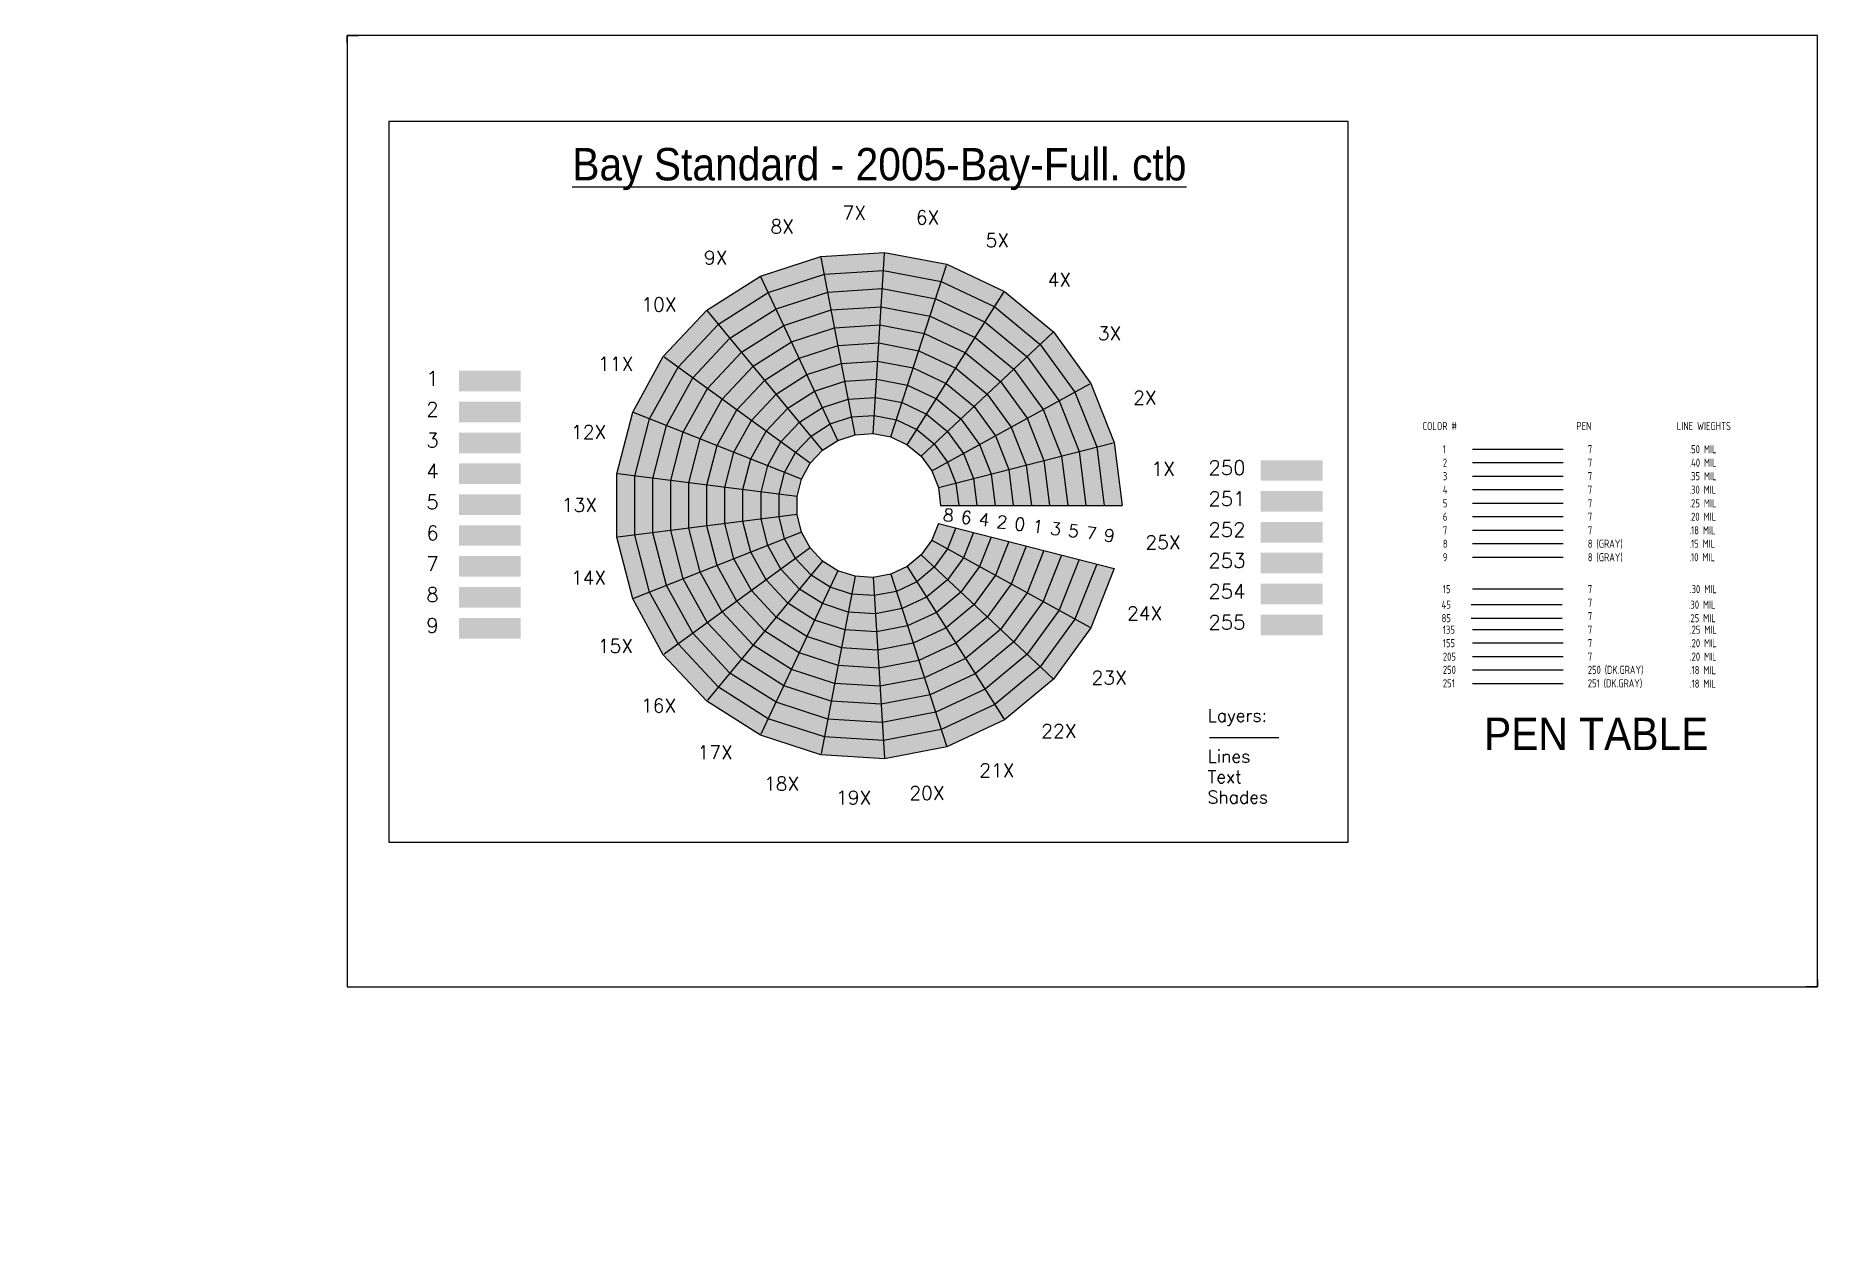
# Model space of a CAD drawing. Extents: x -3.6 to 17, y -3 to 11.
import ezdxf
from ezdxf.enums import TextEntityAlignment as Align

# ---------------------------------------------------------------- set-up
doc = ezdxf.new("R2010")
doc.units = 0
doc.header["$MEASUREMENT"] = 0
doc.layers.get('0').update_dxf_attribs({"linetype": 'CONTINUOUS'})
doc.layers.get('DEFPOINTS').update_dxf_attribs({"linetype": 'CONTINUOUS'})
for name, color, linetype in [('Lines', 7, 'CONTINUOUS'), ('Shades', 10, 'CONTINUOUS'), ('Text', 7, 'CONTINUOUS')]:
    doc.layers.add(name, color=color, linetype=linetype)
doc.styles.add('N', font='ARCHITXT.shx', dxfattribs={"width": 0.9, "height": 0.093756})
doc.styles.add('Roman Simplex', font='romans')
doc.styles.add('T', font='ARIAL.TTF', dxfattribs={"width": 0.9, "height": 0.187512})

msp = doc.modelspace()

# ---------------------------------------------------------------- texts
at = {"style": 'N', "width": 0.9}
for s, height, p in [('COLOR #', 0.0938, (12.436, 6.439)), ('PEN', 0.0938, (14.215, 6.439)), ('LINE WIEGHTS', 0.09376, (15.375, 6.439)), ('1', 0.0938, (12.67, 6.171)), ('7', 0.0938, (14.346, 6.171)), ('.50 MIL', 0.0938, (15.519, 6.171)), ('2', 0.0938, (12.67, 6.015)), ('7', 0.0938, (14.346, 6.015)), ('.40 MIL', 0.0938, (15.519, 6.015)), ('3', 0.0938, (12.67, 5.859)), ('4', 0.0938, (12.67, 5.703)), ('7', 0.0938, (14.346, 5.859)), ('7', 0.0938, (14.346, 5.703)), ('.35 MIL', 0.0938, (15.519, 5.859)), ('.30 MIL', 0.0938, (15.519, 5.703)), ('5', 0.0938, (12.67, 5.546)), ('7', 0.0938, (14.346, 5.546)), ('.25 MIL', 0.0938, (15.519, 5.546)), ('6', 0.0938, (12.67, 5.39)), ('7', 0.0938, (14.346, 5.39)), ('.20 MIL', 0.0938, (15.519, 5.39)), ('7', 0.0938, (12.67, 5.234)), ('8', 0.0938, (12.67, 5.078)), ('7', 0.0938, (14.346, 5.234)), ('8 (GRAY)', 0.0938, (14.346, 5.078)), ('.18 MIL', 0.0938, (15.519, 5.234)), ('.15 MIL', 0.0938, (15.519, 5.078)), ('9', 0.0938, (12.67, 4.922)), ('8 (GRAY)', 0.0938, (14.346, 4.922)), ('.10 MIL', 0.0938, (15.519, 4.922)), ('15', 0.0938, (12.67, 4.553)), ('7', 0.0938, (14.346, 4.553)), ('.30 MIL', 0.0938, (15.525, 4.553)), ('45', 0.0938, (12.656, 4.373)), ('7', 0.0938, (14.346, 4.397)), ('7', 0.0938, (14.346, 4.241)), ('.30 MIL', 0.0938, (15.511, 4.373)), ('85', 0.0938, (12.656, 4.217)), ('135', 0.0938, (12.67, 4.084)), ('7', 0.0938, (14.346, 4.084)), ('.25 MIL', 0.0938, (15.511, 4.217)), ('.25 MIL', 0.0938, (15.525, 4.084)), ('155', 0.0938, (12.67, 3.928)), ('7', 0.0938, (14.346, 3.928)), ('.20 MIL', 0.0938, (15.525, 3.928)), ('205', 0.0938, (12.67, 3.772)), ('250', 0.0938, (12.67, 3.62)), ('7', 0.0938, (14.346, 3.772)), ('250 (DK.GRAY)', 0.09376, (14.346, 3.62)), ('.20 MIL', 0.0938, (15.525, 3.772)), ('.18 MIL', 0.0938, (15.525, 3.616)), ('251', 0.0938, (12.67, 3.464)), ('251 (DK.GRAY)', 0.09376, (14.346, 3.464)), ('.18 MIL', 0.0938, (15.525, 3.46))]:
    msp.add_text(s, height=height, dxfattribs=at).set_placement(p)
at = {"layer": 'Text', "style": 'T', "width": 0.9}
msp.add_text('%%UBay Standard - 2005-Bay-Full. ctb', height=0.37502, dxfattribs=at).set_placement((6.155, 9.467), align=Align.MIDDLE)
at = {"layer": 'Text', "color": 80, "style": 'Roman Simplex'}
msp.add_text('8X', height=0.1583, dxfattribs=at).set_placement((5.031, 8.793), align=Align.MIDDLE)
at = {"layer": 'Text', "color": 70, "style": 'Roman Simplex'}
msp.add_text('7X', height=0.1583, dxfattribs=at).set_placement((5.865, 8.951), align=Align.MIDDLE)
at = {"layer": 'Text', "color": 60, "style": 'Roman Simplex'}
msp.add_text('6X', height=0.1583, dxfattribs=at).set_placement((6.712, 8.897), align=Align.MIDDLE)
at = {"layer": 'Text', "color": 50, "style": 'Roman Simplex'}
msp.add_text('5X', height=0.1583, dxfattribs=at).set_placement((7.519, 8.633), align=Align.MIDDLE)
at = {"layer": 'Text', "color": 90, "style": 'Roman Simplex'}
msp.add_text('9X', height=0.1583, dxfattribs=at).set_placement((4.262, 8.432), align=Align.MIDDLE)
at = {"layer": 'Text', "color": 40, "style": 'Roman Simplex'}
msp.add_text('4X', height=0.1583, dxfattribs=at).set_placement((8.236, 8.177), align=Align.MIDDLE)
at = {"layer": 'Text', "color": 100, "style": 'Roman Simplex'}
msp.add_text('10X', height=0.1583, dxfattribs=at).set_placement((3.607, 7.891), align=Align.MIDDLE)
at = {"layer": 'Text', "color": 30, "style": 'Roman Simplex'}
msp.add_text('3X', height=0.1583, dxfattribs=at).set_placement((8.816, 7.558), align=Align.MIDDLE)
at = {"layer": 'Text', "color": 110, "style": 'Roman Simplex'}
msp.add_text('11X', height=0.1583, dxfattribs=at).set_placement((3.107, 7.205), align=Align.MIDDLE)
at = {"layer": 'Text', "color": 1, "style": 'Roman Simplex'}
msp.add_text('1', height=0.167, dxfattribs=at).set_placement((0.988, 7.036), align=Align.MIDDLE)
at = {"layer": 'Text', "color": 20, "style": 'Roman Simplex'}
msp.add_text('2X', height=0.1583, dxfattribs=at).set_placement((9.225, 6.813), align=Align.MIDDLE)
at = {"layer": 'Text', "color": 2, "style": 'Roman Simplex'}
msp.add_text('2', height=0.167, dxfattribs=at).set_placement((0.988, 6.679), align=Align.MIDDLE)
at = {"layer": 'Text', "color": 3, "style": 'Roman Simplex'}
msp.add_text('3', height=0.167, dxfattribs=at).set_placement((0.988, 6.322), align=Align.MIDDLE)
at = {"layer": 'Text', "color": 120, "style": 'Roman Simplex'}
msp.add_text('12X', height=0.1583, dxfattribs=at).set_placement((2.794, 6.416), align=Align.MIDDLE)
at = {"layer": 'Text', "color": 4, "style": 'Roman Simplex'}
msp.add_text('4', height=0.167, dxfattribs=at).set_placement((0.988, 5.965), align=Align.MIDDLE)
at = {"layer": 'Text', "color": 10, "style": 'Roman Simplex'}
msp.add_text('1X', height=0.1583, dxfattribs=at).set_placement((9.435, 5.991), align=Align.MIDDLE)
at = {"layer": 'Text', "color": 250, "style": 'Roman Simplex'}
for s, height, p in [('250', 0.1667, (10.174, 6.003)), ('25X', 0.1583, (9.434, 5.142))]:
    msp.add_text(s, height=height, dxfattribs=at).set_placement(p, align=Align.MIDDLE)
at = {"layer": 'Text', "color": 5, "style": 'Roman Simplex'}
msp.add_text('5', height=0.167, dxfattribs=at).set_placement((0.988, 5.608), align=Align.MIDDLE)
at = {"layer": 'Text', "color": 130, "style": 'Roman Simplex'}
msp.add_text('13X', height=0.1583, dxfattribs=at).set_placement((2.687, 5.574), align=Align.MIDDLE)
at = {"layer": 'Text', "color": 251, "style": 'Roman Simplex'}
msp.add_text('251', height=0.1667, dxfattribs=at).set_placement((10.174, 5.645), align=Align.MIDDLE)
at = {"layer": 'Text', "style": 'Roman Simplex'}
for s, p in [('8', (6.954, 5.455)), ('6', (7.16, 5.429)), ('4', (7.367, 5.403)), ('2', (7.574, 5.377)), ('0', (7.78, 5.351)), ('1', (7.987, 5.325)), ('3', (8.194, 5.298)), ('5', (8.4, 5.272)), ('7', (8.607, 5.246)), ('9', (8.814, 5.22))]:
    msp.add_text(s, height=0.146, rotation=352.8, dxfattribs=at).set_placement(p, align=Align.MIDDLE)
at = {"layer": 'Text', "color": 252, "style": 'Roman Simplex'}
msp.add_text('252', height=0.1667, dxfattribs=at).set_placement((10.174, 5.288), align=Align.MIDDLE)
at = {"layer": 'Text', "color": 6, "style": 'Roman Simplex'}
msp.add_text('6', height=0.167, dxfattribs=at).set_placement((0.988, 5.25), align=Align.MIDDLE)
at = {"layer": 'Text', "color": 7, "style": 'Roman Simplex'}
msp.add_text('7', height=0.167, dxfattribs=at).set_placement((0.988, 4.893), align=Align.MIDDLE)
at = {"layer": 'Text', "color": 253, "style": 'Roman Simplex'}
msp.add_text('253', height=0.1667, dxfattribs=at).set_placement((10.174, 4.931), align=Align.MIDDLE)
at = {"layer": 'Text', "color": 140, "style": 'Roman Simplex'}
msp.add_text('14X', height=0.1583, dxfattribs=at).set_placement((2.792, 4.731), align=Align.MIDDLE)
at = {"layer": 'Text', "color": 8, "style": 'Roman Simplex'}
msp.add_text('8', height=0.167, dxfattribs=at).set_placement((0.988, 4.536), align=Align.MIDDLE)
at = {"layer": 'Text', "color": 254, "style": 'Roman Simplex'}
msp.add_text('254', height=0.1667, dxfattribs=at).set_placement((10.174, 4.574), align=Align.MIDDLE)
at = {"layer": 'Text', "color": 240, "style": 'Roman Simplex'}
msp.add_text('24X', height=0.1583, dxfattribs=at).set_placement((9.222, 4.32), align=Align.MIDDLE)
at = {"layer": 'Text', "color": 9, "style": 'Roman Simplex'}
msp.add_text('9', height=0.167, dxfattribs=at).set_placement((0.988, 4.179), align=Align.MIDDLE)
at = {"layer": 'Text', "color": 255, "style": 'Roman Simplex'}
msp.add_text('255', height=0.1667, dxfattribs=at).set_placement((10.174, 4.217), align=Align.MIDDLE)
at = {"layer": 'Text', "color": 150, "style": 'Roman Simplex'}
msp.add_text('15X', height=0.1583, dxfattribs=at).set_placement((3.104, 3.942), align=Align.MIDDLE)
at = {"layer": 'Text', "color": 230, "style": 'Roman Simplex'}
msp.add_text('23X', height=0.1583, dxfattribs=at).set_placement((8.812, 3.576), align=Align.MIDDLE)
at = {"layer": 'Text', "color": 160, "style": 'Roman Simplex'}
msp.add_text('16X', height=0.1583, dxfattribs=at).set_placement((3.602, 3.254), align=Align.MIDDLE)
at = {"layer": 'Text', "style": 'Roman Simplex'}
for s, p in [('Layers:', (9.95, 3.066)), ('Lines', (9.95, 2.594)), ('Text', (9.95, 2.358)), ('Shades', (9.95, 2.122))]:
    msp.add_text(s, height=0.1458, dxfattribs=at).set_placement(p)
at = {"layer": 'Text', "style": 'T', "width": 0.9}
msp.add_text('PEN TABLE', height=0.375, dxfattribs=at).set_placement((13.146, 2.739))
at = {"layer": 'Text', "color": 220, "style": 'Roman Simplex'}
msp.add_text('22X', height=0.1583, dxfattribs=at).set_placement((8.23, 2.958), align=Align.MIDDLE)
at = {"layer": 'Text', "color": 170, "style": 'Roman Simplex'}
msp.add_text('17X', height=0.1583, dxfattribs=at).set_placement((4.256, 2.712), align=Align.MIDDLE)
at = {"layer": 'Text', "color": 210, "style": 'Roman Simplex'}
msp.add_text('21X', height=0.1583, dxfattribs=at).set_placement((7.513, 2.504), align=Align.MIDDLE)
at = {"layer": 'Text', "color": 180, "style": 'Roman Simplex'}
msp.add_text('18X', height=0.1583, dxfattribs=at).set_placement((5.024, 2.35), align=Align.MIDDLE)
at = {"layer": 'Text', "color": 190, "style": 'Roman Simplex'}
msp.add_text('19X', height=0.1583, dxfattribs=at).set_placement((5.857, 2.19), align=Align.MIDDLE)
at = {"layer": 'Text', "color": 200, "style": 'Roman Simplex'}
msp.add_text('20X', height=0.1583, dxfattribs=at).set_placement((6.705, 2.242), align=Align.MIDDLE)

# ---------------------------------------------------------------- blocks, each defined once
blk = doc.blocks.new('border')
at = {"color": 4}
for points in [[(0, 0.9922), (0, 1), (0.0078, 1)], [(1, 0.9922), (1, 1), (0.9922, 1)], [(0, 0.0078), (0, 0), (0.0078, 0)], [(1, 0.0078), (1, 0), (0.9922, 0)]]:
    blk.add_lwpolyline(points, dxfattribs=at)
at = {"layer": 'DEFPOINTS'}
blk.add_lwpolyline([(1, 1), (0, 1), (0, 0), (1, 0)], close=True, dxfattribs=at)

# ---------------------------------------------------------------- linework, layer by layer
for p, q in [((11.576, 10.007), (0.484, 10.007)), ((0.484, 10.007), (0.484, 1.673)), ((11.576, 1.673), (11.576, 10.007)), ((13.011, 5.283), (14.062, 5.283)), ((0.484, 1.673), (11.576, 1.673))]:
    msp.add_line(p, q)
at = {"color": 1}
msp.add_line((13.011, 6.22), (14.062, 6.22), dxfattribs=at)
at = {"color": 2}
msp.add_line((13.011, 6.064), (14.062, 6.064), dxfattribs=at)
at = {"color": 3}
msp.add_line((13.011, 5.907), (14.062, 5.907), dxfattribs=at)
at = {"color": 4}
msp.add_line((13.011, 5.751), (14.062, 5.751), dxfattribs=at)
at = {"color": 5}
msp.add_line((13.011, 5.595), (14.062, 5.595), dxfattribs=at)
at = {"color": 6}
msp.add_line((13.011, 5.439), (14.062, 5.439), dxfattribs=at)
at = {"color": 8}
msp.add_line((13.011, 5.127), (14.062, 5.127), dxfattribs=at)
at = {"color": 9}
msp.add_line((13.011, 4.971), (14.062, 4.971), dxfattribs=at)
at = {"color": 15}
msp.add_line((13.011, 4.602), (14.062, 4.602), dxfattribs=at)
at = {"color": 45}
msp.add_line((12.997, 4.422), (14.048, 4.422), dxfattribs=at)
at = {"color": 85}
msp.add_line((12.997, 4.266), (14.048, 4.266), dxfattribs=at)
at = {"color": 135}
msp.add_line((13.011, 4.133), (14.062, 4.133), dxfattribs=at)
at = {"color": 155}
msp.add_line((13.011, 3.977), (14.062, 3.977), dxfattribs=at)
at = {"color": 205}
msp.add_line((13.011, 3.821), (14.062, 3.821), dxfattribs=at)
at = {"color": 250}
msp.add_line((13.011, 3.665), (14.062, 3.665), dxfattribs=at)
at = {"color": 251}
msp.add_line((13.011, 3.509), (14.062, 3.509), dxfattribs=at)
at = {"layer": 'Lines', "color": 3}
for p, q in [((4.781, 8.22), (5.48, 8.448)), ((5.48, 8.448), (6.214, 8.494)), ((6.082, 6.398), (6.213, 8.482)), ((4.87, 8.03), (5.52, 8.241)), ((5.874, 6.385), (5.482, 8.436)), ((5.52, 8.241), (6.201, 8.284)), ((4.16, 7.826), (4.781, 8.22)), ((5.675, 6.32), (4.786, 8.21)), ((4.96, 7.84), (5.559, 8.035)), ((5.559, 8.035), (6.188, 8.075)), ((4.294, 7.665), (4.87, 8.03)), ((4.428, 7.503), (4.96, 7.84)), ((5.049, 7.65), (5.598, 7.829)), ((5.598, 7.829), (6.175, 7.865)), ((3.657, 7.29), (4.16, 7.826)), ((3.827, 7.167), (4.294, 7.665)), ((5.499, 6.208), (4.168, 7.817)), ((4.562, 7.341), (5.049, 7.65)), ((5.139, 7.46), (5.638, 7.622)), ((5.638, 7.622), (6.161, 7.655)), ((3.997, 7.044), (4.428, 7.503)), ((4.696, 7.179), (5.139, 7.46)), ((5.228, 7.27), (5.677, 7.416)), ((5.677, 7.416), (6.148, 7.446)), ((3.303, 6.646), (3.657, 7.29)), ((5.356, 6.056), (3.666, 7.284)), ((4.167, 6.92), (4.562, 7.341)), ((4.829, 7.017), (5.228, 7.27)), ((5.716, 7.21), (6.135, 7.236)), ((3.498, 6.569), (3.827, 7.167)), ((3.693, 6.491), (3.997, 7.044)), ((4.336, 6.797), (4.696, 7.179)), ((4.506, 6.673), (4.829, 7.017)), ((4.963, 6.856), (5.317, 7.08)), ((5.317, 7.08), (5.716, 7.21)), ((5.756, 7.004), (6.122, 7.027)), ((3.888, 6.414), (4.167, 6.92)), ((4.676, 6.55), (4.963, 6.856)), ((5.097, 6.694), (5.407, 6.89)), ((5.407, 6.89), (5.756, 7.004)), ((5.795, 6.797), (6.109, 6.817)), ((4.084, 6.337), (4.336, 6.797)), ((4.279, 6.26), (4.506, 6.673)), ((4.846, 6.426), (5.097, 6.694)), ((5.231, 6.532), (5.496, 6.7)), ((5.496, 6.7), (5.795, 6.797)), ((5.834, 6.591), (6.095, 6.608)), ((4.474, 6.182), (4.676, 6.55)), ((4.669, 6.105), (4.846, 6.426)), ((5.016, 6.303), (5.231, 6.532)), ((5.365, 6.37), (5.586, 6.51)), ((5.586, 6.51), (5.834, 6.591)), ((4.865, 6.028), (5.016, 6.303)), ((5.186, 6.18), (5.365, 6.37)), ((5.06, 5.95), (5.186, 6.18))]:
    msp.add_line(p, q, dxfattribs=at)
at = {"layer": 'Lines', "color": 2}
for p, q in [((6.214, 8.494), (6.936, 8.356)), ((6.201, 8.284), (6.871, 8.156)), ((6.287, 6.359), (6.933, 8.345)), ((6.936, 8.356), (7.602, 8.043)), ((6.188, 8.075), (6.807, 7.957)), ((6.871, 8.156), (7.489, 7.866)), ((7.602, 8.043), (8.168, 7.574)), ((6.175, 7.865), (6.742, 7.757)), ((6.476, 6.27), (7.595, 8.033)), ((6.807, 7.957), (7.377, 7.688)), ((7.489, 7.866), (8.015, 7.43)), ((6.161, 7.655), (6.677, 7.557)), ((6.742, 7.757), (7.264, 7.511)), ((7.377, 7.688), (7.862, 7.287)), ((6.148, 7.446), (6.612, 7.357)), ((6.637, 6.137), (8.16, 7.566)), ((6.677, 7.557), (7.152, 7.334)), ((7.264, 7.511), (7.709, 7.143)), ((6.135, 7.236), (6.547, 7.158)), ((6.612, 7.357), (7.039, 7.156)), ((7.152, 7.334), (7.556, 6.999)), ((6.122, 7.027), (6.482, 6.958)), ((6.547, 7.158), (6.927, 6.979)), ((7.039, 7.156), (7.403, 6.855)), ((6.109, 6.817), (6.417, 6.758)), ((6.482, 6.958), (6.814, 6.802)), ((6.814, 6.802), (7.097, 6.568)), ((6.927, 6.979), (7.25, 6.712)), ((6.095, 6.608), (6.352, 6.559)), ((6.417, 6.758), (6.701, 6.624)), ((6.701, 6.624), (6.944, 6.424)), ((6.352, 6.559), (6.589, 6.447)), ((6.589, 6.447), (6.79, 6.28))]:
    msp.add_line(p, q, dxfattribs=at)
at = {"layer": 'Lines', "color": 1}
for p, q in [((8.015, 7.43), (8.416, 6.878)), ((8.168, 7.574), (8.6, 6.979)), ((7.862, 7.287), (8.232, 6.777)), ((7.709, 7.143), (8.048, 6.676)), ((6.76, 5.968), (8.59, 6.974)), ((7.403, 6.855), (7.68, 6.474)), ((7.556, 6.999), (7.864, 6.575)), ((8.416, 6.878), (8.668, 6.244)), ((8.6, 6.979), (8.871, 6.296)), ((7.25, 6.712), (7.496, 6.372)), ((8.048, 6.676), (8.261, 6.139)), ((8.232, 6.777), (8.464, 6.191)), ((6.944, 6.424), (7.128, 6.17)), ((7.097, 6.568), (7.312, 6.271)), ((7.68, 6.474), (7.854, 6.035)), ((7.864, 6.575), (8.057, 6.087)), ((6.79, 6.28), (6.944, 6.069)), ((6.837, 5.774), (8.86, 6.293)), ((7.312, 6.271), (7.447, 5.93)), ((7.496, 6.372), (7.651, 5.982)), ((8.464, 6.191), (8.543, 5.566)), ((8.668, 6.244), (8.753, 5.566)), ((8.871, 6.296), (8.963, 5.566)), ((6.944, 6.069), (7.04, 5.826)), ((7.128, 6.17), (7.244, 5.878)), ((7.651, 5.982), (7.703, 5.566)), ((7.854, 6.035), (7.913, 5.566)), ((8.057, 6.087), (8.123, 5.566)), ((8.261, 6.139), (8.333, 5.566)), ((7.04, 5.826), (7.073, 5.566)), ((7.244, 5.878), (7.283, 5.566)), ((7.447, 5.93), (7.493, 5.566)), ((6.863, 5.566), (8.963, 5.566))]:
    msp.add_line(p, q, dxfattribs=at)
at = {"layer": 'Lines', "color": 4}
for p, q in [((3.12, 5.934), (3.303, 6.646)), ((5.255, 5.873), (3.313, 6.642)), ((3.328, 5.908), (3.498, 6.569)), ((3.537, 5.881), (3.693, 6.491)), ((3.745, 5.855), (3.888, 6.414)), ((3.953, 5.829), (4.084, 6.337)), ((4.162, 5.802), (4.279, 6.26)), ((4.37, 5.776), (4.474, 6.182)), ((4.578, 5.75), (4.669, 6.105)), ((4.787, 5.723), (4.865, 6.028)), ((3.12, 5.199), (3.12, 5.934)), ((5.203, 5.671), (3.131, 5.932)), ((3.328, 5.225), (3.328, 5.908)), ((3.537, 5.251), (3.537, 5.881)), ((3.745, 5.278), (3.745, 5.855)), ((3.953, 5.304), (3.953, 5.829)), ((4.162, 5.33), (4.162, 5.802)), ((4.37, 5.357), (4.37, 5.776)), ((4.995, 5.697), (5.06, 5.95)), ((4.578, 5.383), (4.578, 5.75)), ((4.787, 5.409), (4.787, 5.723)), ((4.995, 5.436), (4.995, 5.697)), ((5.203, 5.462), (3.131, 5.2)), ((4.474, 4.95), (4.37, 5.357)), ((4.669, 5.028), (4.578, 5.383)), ((4.865, 5.105), (4.787, 5.409)), ((5.06, 5.182), (4.995, 5.436)), ((3.303, 4.486), (3.12, 5.199)), ((3.498, 4.564), (3.328, 5.225)), ((3.693, 4.641), (3.537, 5.251)), ((3.888, 4.718), (3.745, 5.278)), ((4.084, 4.796), (3.953, 5.304)), ((4.279, 4.873), (4.162, 5.33))]:
    msp.add_line(p, q, dxfattribs=at)
at = {"layer": 'Lines', "color": 6}
for p, q in [((6.837, 5.359), (8.871, 4.837)), ((6.76, 5.165), (8.59, 4.159)), ((7.04, 5.307), (6.944, 5.064)), ((7.244, 5.255), (7.128, 4.962)), ((7.447, 5.202), (7.312, 4.861)), ((7.651, 5.15), (7.496, 4.76)), ((6.637, 4.996), (8.16, 3.566)), ((6.944, 5.064), (6.79, 4.852)), ((7.128, 4.962), (6.944, 4.708)), ((7.854, 5.098), (7.68, 4.659)), ((8.057, 5.046), (7.864, 4.558)), ((8.261, 4.993), (8.048, 4.457)), ((6.287, 4.774), (6.933, 2.788)), ((6.476, 4.863), (7.595, 3.099)), ((6.79, 4.852), (6.589, 4.685)), ((7.312, 4.861), (7.097, 4.565)), ((7.496, 4.76), (7.25, 4.421)), ((8.464, 4.941), (8.232, 4.356)), ((8.668, 4.889), (8.416, 4.254)), ((8.871, 4.837), (8.6, 4.153)), ((6.082, 4.735), (6.213, 2.65)), ((6.352, 4.574), (6.095, 4.525)), ((6.589, 4.685), (6.352, 4.574)), ((6.944, 4.708), (6.701, 4.508)), ((7.097, 4.565), (6.814, 4.331)), ((7.68, 4.659), (7.403, 4.277)), ((7.864, 4.558), (7.556, 4.133)), ((6.417, 4.374), (6.109, 4.315)), ((6.701, 4.508), (6.417, 4.374)), ((6.814, 4.331), (6.482, 4.175)), ((7.25, 4.421), (6.927, 4.153)), ((8.048, 4.457), (7.709, 3.99)), ((8.232, 4.356), (7.862, 3.846)), ((6.482, 4.175), (6.122, 4.106)), ((6.927, 4.153), (6.547, 3.975)), ((7.403, 4.277), (7.039, 3.976)), ((7.556, 4.133), (7.152, 3.799)), ((8.416, 4.254), (8.015, 3.702)), ((8.6, 4.153), (8.168, 3.558)), ((6.547, 3.975), (6.135, 3.896)), ((7.039, 3.976), (6.612, 3.775)), ((7.709, 3.99), (7.264, 3.622)), ((6.612, 3.775), (6.148, 3.687)), ((7.152, 3.799), (6.677, 3.575)), ((7.862, 3.846), (7.377, 3.444)), ((6.677, 3.575), (6.161, 3.477)), ((7.264, 3.622), (6.742, 3.376)), ((8.015, 3.702), (7.489, 3.267)), ((8.168, 3.558), (7.602, 3.09)), ((6.742, 3.376), (6.175, 3.268)), ((7.377, 3.444), (6.807, 3.176)), ((6.807, 3.176), (6.188, 3.058)), ((7.489, 3.267), (6.871, 2.976)), ((6.871, 2.976), (6.201, 2.848)), ((7.602, 3.09), (6.936, 2.777)), ((6.936, 2.777), (6.214, 2.639))]:
    msp.add_line(p, q, dxfattribs=at)
at = {"layer": 'Lines', "color": 5}
for p, q in [((5.255, 5.259), (3.313, 4.491)), ((5.186, 4.953), (5.06, 5.182)), ((5.356, 5.076), (3.666, 3.849)), ((4.676, 4.583), (4.474, 4.95)), ((4.846, 4.706), (4.669, 5.028)), ((5.016, 4.83), (4.865, 5.105)), ((5.365, 4.762), (5.186, 4.953)), ((4.336, 4.336), (4.084, 4.796)), ((5.499, 4.924), (4.168, 3.315)), ((4.506, 4.459), (4.279, 4.873)), ((5.675, 4.812), (4.786, 2.923)), ((5.231, 4.601), (5.016, 4.83)), ((5.586, 4.622), (5.365, 4.762)), ((5.874, 4.748), (5.482, 2.696)), ((3.827, 3.966), (3.498, 4.564)), ((3.997, 4.089), (3.693, 4.641)), ((4.167, 4.212), (3.888, 4.718)), ((4.963, 4.277), (4.676, 4.583)), ((5.097, 4.439), (4.846, 4.706)), ((5.496, 4.432), (5.231, 4.601)), ((5.834, 4.541), (5.586, 4.622)), ((6.095, 4.525), (5.834, 4.541)), ((3.657, 3.842), (3.303, 4.486)), ((4.696, 3.953), (4.336, 4.336)), ((4.829, 4.115), (4.506, 4.459)), ((5.407, 4.242), (5.097, 4.439)), ((5.795, 4.335), (5.496, 4.432)), ((6.109, 4.315), (5.795, 4.335)), ((4.562, 3.792), (4.167, 4.212)), ((5.317, 4.052), (4.963, 4.277)), ((5.756, 4.129), (5.407, 4.242)), ((6.122, 4.106), (5.756, 4.129)), ((4.294, 3.468), (3.827, 3.966)), ((4.428, 3.63), (3.997, 4.089)), ((5.139, 3.672), (4.696, 3.953)), ((5.228, 3.862), (4.829, 4.115)), ((5.716, 3.923), (5.317, 4.052)), ((6.135, 3.896), (5.716, 3.923)), ((4.16, 3.306), (3.657, 3.842)), ((5.049, 3.482), (4.562, 3.792)), ((5.677, 3.716), (5.228, 3.862)), ((6.148, 3.687), (5.677, 3.716)), ((4.96, 3.292), (4.428, 3.63)), ((5.638, 3.51), (5.139, 3.672)), ((6.161, 3.477), (5.638, 3.51)), ((4.781, 2.912), (4.16, 3.306)), ((4.87, 3.102), (4.294, 3.468)), ((5.598, 3.304), (5.049, 3.482)), ((6.175, 3.268), (5.598, 3.304)), ((5.52, 2.891), (4.87, 3.102)), ((5.559, 3.098), (4.96, 3.292)), ((6.188, 3.058), (5.559, 3.098)), ((5.48, 2.685), (4.781, 2.912)), ((6.201, 2.848), (5.52, 2.891)), ((6.214, 2.639), (5.48, 2.685))]:
    msp.add_line(p, q, dxfattribs=at)
at = {"layer": 'Lines', "color": 3}
msp.add_lwpolyline([(5.255, 5.873), (5.356, 6.056), (5.499, 6.208), (5.675, 6.32), (5.874, 6.385), (6.082, 6.398)], dxfattribs=at)
at = {"layer": 'Lines', "color": 2}
msp.add_lwpolyline([(6.082, 6.398), (6.287, 6.359), (6.476, 6.27), (6.637, 6.137)], dxfattribs=at)
at = {"layer": 'Lines', "color": 1}
msp.add_lwpolyline([(6.637, 6.137), (6.76, 5.968), (6.837, 5.774), (6.863, 5.566)], dxfattribs=at)
at = {"layer": 'Lines', "color": 4}
msp.add_lwpolyline([(5.255, 5.259), (5.203, 5.462), (5.203, 5.671), (5.255, 5.873)], dxfattribs=at)
at = {"layer": 'Lines', "color": 6}
msp.add_lwpolyline([(6.837, 5.359), (6.76, 5.165), (6.637, 4.996), (6.476, 4.863), (6.287, 4.774), (6.082, 4.735)], dxfattribs=at)
at = {"layer": 'Lines', "color": 5}
msp.add_lwpolyline([(6.082, 4.735), (5.874, 4.748), (5.675, 4.812), (5.499, 4.924), (5.356, 5.076), (5.255, 5.259)], dxfattribs=at)
at = {"layer": 'Shades', "color": 89}
msp.add_solid([(5.52, 8.241), (5.48, 8.448), (4.87, 8.03), (4.781, 8.22)], dxfattribs=at)
at = {"layer": 'Shades', "color": 79}
msp.add_solid([(6.201, 8.284), (6.214, 8.494), (5.52, 8.241), (5.48, 8.448)], dxfattribs=at)
at = {"layer": 'Shades', "color": 69}
msp.add_solid([(6.871, 8.156), (6.936, 8.356), (6.201, 8.284), (6.214, 8.494)], dxfattribs=at)
at = {"layer": 'Shades', "color": 87}
msp.add_solid([(5.559, 8.035), (5.52, 8.241), (4.96, 7.84), (4.87, 8.03)], dxfattribs=at)
at = {"layer": 'Shades', "color": 77}
msp.add_solid([(6.188, 8.075), (6.201, 8.284), (5.559, 8.035), (5.52, 8.241)], dxfattribs=at)
at = {"layer": 'Shades', "color": 67}
msp.add_solid([(6.807, 7.957), (6.871, 8.156), (6.188, 8.075), (6.201, 8.284)], dxfattribs=at)
at = {"layer": 'Shades', "color": 59}
msp.add_solid([(7.489, 7.866), (7.602, 8.043), (6.871, 8.156), (6.936, 8.356)], dxfattribs=at)
at = {"layer": 'Shades', "color": 99}
msp.add_solid([(4.87, 8.03), (4.781, 8.22), (4.294, 7.665), (4.16, 7.826)], dxfattribs=at)
at = {"layer": 'Shades', "color": 85}
msp.add_solid([(5.598, 7.829), (5.559, 8.035), (5.049, 7.65), (4.96, 7.84)], dxfattribs=at)
at = {"layer": 'Shades', "color": 75}
msp.add_solid([(6.175, 7.865), (6.188, 8.075), (5.598, 7.829), (5.559, 8.035)], dxfattribs=at)
at = {"layer": 'Shades', "color": 65}
msp.add_solid([(6.742, 7.757), (6.807, 7.957), (6.175, 7.865), (6.188, 8.075)], dxfattribs=at)
at = {"layer": 'Shades', "color": 57}
msp.add_solid([(7.377, 7.688), (7.489, 7.866), (6.807, 7.957), (6.871, 8.156)], dxfattribs=at)
at = {"layer": 'Shades', "color": 49}
msp.add_solid([(8.015, 7.43), (8.168, 7.574), (7.489, 7.866), (7.602, 8.043)], dxfattribs=at)
at = {"layer": 'Shades', "color": 97}
msp.add_solid([(4.96, 7.84), (4.87, 8.03), (4.428, 7.503), (4.294, 7.665)], dxfattribs=at)
at = {"layer": 'Shades', "color": 95}
msp.add_solid([(5.049, 7.65), (4.96, 7.84), (4.562, 7.341), (4.428, 7.503)], dxfattribs=at)
at = {"layer": 'Shades', "color": 83}
msp.add_solid([(5.638, 7.622), (5.598, 7.829), (5.139, 7.46), (5.049, 7.65)], dxfattribs=at)
at = {"layer": 'Shades', "color": 73}
msp.add_solid([(6.161, 7.655), (6.175, 7.865), (5.638, 7.622), (5.598, 7.829)], dxfattribs=at)
at = {"layer": 'Shades', "color": 63}
msp.add_solid([(6.677, 7.557), (6.742, 7.757), (6.161, 7.655), (6.175, 7.865)], dxfattribs=at)
at = {"layer": 'Shades', "color": 55}
msp.add_solid([(7.264, 7.511), (7.377, 7.688), (6.742, 7.757), (6.807, 7.957)], dxfattribs=at)
at = {"layer": 'Shades', "color": 47}
msp.add_solid([(7.862, 7.287), (8.015, 7.43), (7.377, 7.688), (7.489, 7.866)], dxfattribs=at)
at = {"layer": 'Shades', "color": 109}
msp.add_solid([(4.294, 7.665), (4.16, 7.826), (3.827, 7.167), (3.657, 7.29)], dxfattribs=at)
at = {"layer": 'Shades', "color": 107}
msp.add_solid([(4.428, 7.503), (4.294, 7.665), (3.997, 7.044), (3.827, 7.167)], dxfattribs=at)
at = {"layer": 'Shades', "color": 93}
msp.add_solid([(5.139, 7.46), (5.049, 7.65), (4.696, 7.179), (4.562, 7.341)], dxfattribs=at)
at = {"layer": 'Shades', "color": 81}
msp.add_solid([(5.677, 7.416), (5.638, 7.622), (5.228, 7.27), (5.139, 7.46)], dxfattribs=at)
at = {"layer": 'Shades', "color": 71}
msp.add_solid([(6.148, 7.446), (6.161, 7.655), (5.677, 7.416), (5.638, 7.622)], dxfattribs=at)
at = {"layer": 'Shades', "color": 61}
msp.add_solid([(6.612, 7.357), (6.677, 7.557), (6.148, 7.446), (6.161, 7.655)], dxfattribs=at)
at = {"layer": 'Shades', "color": 53}
msp.add_solid([(7.152, 7.334), (7.264, 7.511), (6.677, 7.557), (6.742, 7.757)], dxfattribs=at)
at = {"layer": 'Shades', "color": 45}
msp.add_solid([(7.709, 7.143), (7.862, 7.287), (7.264, 7.511), (7.377, 7.688)], dxfattribs=at)
at = {"layer": 'Shades', "color": 105}
msp.add_solid([(4.562, 7.341), (4.428, 7.503), (4.167, 6.92), (3.997, 7.044)], dxfattribs=at)
at = {"layer": 'Shades', "color": 91}
msp.add_solid([(5.228, 7.27), (5.139, 7.46), (4.829, 7.017), (4.696, 7.179)], dxfattribs=at)
at = {"layer": 'Shades', "color": 80}
msp.add_solid([(5.716, 7.21), (5.677, 7.416), (5.317, 7.08), (5.228, 7.27)], dxfattribs=at)
at = {"layer": 'Shades', "color": 70}
msp.add_solid([(6.135, 7.236), (6.148, 7.446), (5.716, 7.21), (5.677, 7.416)], dxfattribs=at)
at = {"layer": 'Shades', "color": 60}
msp.add_solid([(6.547, 7.158), (6.612, 7.357), (6.135, 7.236), (6.148, 7.446)], dxfattribs=at)
at = {"layer": 'Shades', "color": 51}
msp.add_solid([(7.039, 7.156), (7.152, 7.334), (6.612, 7.357), (6.677, 7.557)], dxfattribs=at)
at = {"layer": 'Shades', "color": 43}
msp.add_solid([(7.556, 6.999), (7.709, 7.143), (7.152, 7.334), (7.264, 7.511)], dxfattribs=at)
at = {"layer": 'Shades', "color": 37}
msp.add_solid([(8.232, 6.777), (8.416, 6.878), (7.862, 7.287), (8.015, 7.43)], dxfattribs=at)
at = {"layer": 'Shades', "color": 39}
msp.add_solid([(8.416, 6.878), (8.6, 6.979), (8.015, 7.43), (8.168, 7.574)], dxfattribs=at)
at = {"layer": 'Shades', "color": 119}
msp.add_solid([(3.827, 7.167), (3.657, 7.29), (3.498, 6.569), (3.303, 6.646)], dxfattribs=at)
at = {"layer": 'Shades', "color": 103}
msp.add_solid([(4.696, 7.179), (4.562, 7.341), (4.336, 6.797), (4.167, 6.92)], dxfattribs=at)
at = {"layer": 'Shades', "color": 90}
msp.add_solid([(5.317, 7.08), (5.228, 7.27), (4.963, 6.856), (4.829, 7.017)], dxfattribs=at)
at = {"layer": 'Shades', "color": 72}
msp.add_solid([(6.122, 7.027), (6.135, 7.236), (5.756, 7.004), (5.716, 7.21)], dxfattribs=at)
at = {"layer": 'Shades', "color": 62}
msp.add_solid([(6.482, 6.958), (6.547, 7.158), (6.122, 7.027), (6.135, 7.236)], dxfattribs=at)
at = {"layer": 'Shades', "color": 50}
msp.add_solid([(6.927, 6.979), (7.039, 7.156), (6.547, 7.158), (6.612, 7.357)], dxfattribs=at)
at = {"layer": 'Shades', "color": 41}
msp.add_solid([(7.403, 6.855), (7.556, 6.999), (7.039, 7.156), (7.152, 7.334)], dxfattribs=at)
at = {"layer": 'Shades', "color": 35}
msp.add_solid([(8.048, 6.676), (8.232, 6.777), (7.709, 7.143), (7.862, 7.287)], dxfattribs=at)
at = {"layer": 'Shades', "color": 1}
msp.add_solid([(1.293, 6.886), (2.008, 6.886), (1.293, 7.125), (2.008, 7.125)], dxfattribs=at)
at = {"layer": 'Shades', "color": 117}
msp.add_solid([(3.997, 7.044), (3.827, 7.167), (3.693, 6.491), (3.498, 6.569)], dxfattribs=at)
at = {"layer": 'Shades', "color": 115}
msp.add_solid([(4.167, 6.92), (3.997, 7.044), (3.888, 6.414), (3.693, 6.491)], dxfattribs=at)
at = {"layer": 'Shades', "color": 101}
msp.add_solid([(4.829, 7.017), (4.696, 7.179), (4.506, 6.673), (4.336, 6.797)], dxfattribs=at)
at = {"layer": 'Shades', "color": 100}
msp.add_solid([(4.963, 6.856), (4.829, 7.017), (4.676, 6.55), (4.506, 6.673)], dxfattribs=at)
at = {"layer": 'Shades', "color": 92}
msp.add_solid([(5.407, 6.89), (5.317, 7.08), (5.097, 6.694), (4.963, 6.856)], dxfattribs=at)
at = {"layer": 'Shades', "color": 82}
msp.add_solid([(5.756, 7.004), (5.716, 7.21), (5.407, 6.89), (5.317, 7.08)], dxfattribs=at)
at = {"layer": 'Shades', "color": 74}
msp.add_solid([(6.109, 6.817), (6.122, 7.027), (5.795, 6.797), (5.756, 7.004)], dxfattribs=at)
at = {"layer": 'Shades', "color": 64}
msp.add_solid([(6.417, 6.758), (6.482, 6.958), (6.109, 6.817), (6.122, 7.027)], dxfattribs=at)
at = {"layer": 'Shades', "color": 52}
msp.add_solid([(6.814, 6.802), (6.927, 6.979), (6.482, 6.958), (6.547, 7.158)], dxfattribs=at)
at = {"layer": 'Shades', "color": 40}
msp.add_solid([(7.25, 6.712), (7.403, 6.855), (6.927, 6.979), (7.039, 7.156)], dxfattribs=at)
at = {"layer": 'Shades', "color": 33}
msp.add_solid([(7.864, 6.575), (8.048, 6.676), (7.556, 6.999), (7.709, 7.143)], dxfattribs=at)
at = {"layer": 'Shades', "color": 113}
msp.add_solid([(4.336, 6.797), (4.167, 6.92), (4.084, 6.337), (3.888, 6.414)], dxfattribs=at)
at = {"layer": 'Shades', "color": 102}
msp.add_solid([(5.097, 6.694), (4.963, 6.856), (4.846, 6.426), (4.676, 6.55)], dxfattribs=at)
at = {"layer": 'Shades', "color": 94}
msp.add_solid([(5.496, 6.7), (5.407, 6.89), (5.231, 6.532), (5.097, 6.694)], dxfattribs=at)
at = {"layer": 'Shades', "color": 84}
msp.add_solid([(5.795, 6.797), (5.756, 7.004), (5.496, 6.7), (5.407, 6.89)], dxfattribs=at)
at = {"layer": 'Shades', "color": 76}
msp.add_solid([(6.095, 6.608), (6.109, 6.817), (5.834, 6.591), (5.795, 6.797)], dxfattribs=at)
at = {"layer": 'Shades', "color": 66}
msp.add_solid([(6.352, 6.559), (6.417, 6.758), (6.095, 6.608), (6.109, 6.817)], dxfattribs=at)
at = {"layer": 'Shades', "color": 54}
msp.add_solid([(6.701, 6.624), (6.814, 6.802), (6.417, 6.758), (6.482, 6.958)], dxfattribs=at)
at = {"layer": 'Shades', "color": 44}
msp.add_solid([(6.944, 6.424), (7.097, 6.568), (6.701, 6.624), (6.814, 6.802)], dxfattribs=at)
at = {"layer": 'Shades', "color": 42}
msp.add_solid([(7.097, 6.568), (7.25, 6.712), (6.814, 6.802), (6.927, 6.979)], dxfattribs=at)
at = {"layer": 'Shades', "color": 30}
msp.add_solid([(7.496, 6.372), (7.68, 6.474), (7.25, 6.712), (7.403, 6.855)], dxfattribs=at)
at = {"layer": 'Shades', "color": 31}
msp.add_solid([(7.68, 6.474), (7.864, 6.575), (7.403, 6.855), (7.556, 6.999)], dxfattribs=at)
at = {"layer": 'Shades', "color": 27}
msp.add_solid([(8.464, 6.191), (8.668, 6.244), (8.232, 6.777), (8.416, 6.878)], dxfattribs=at)
at = {"layer": 'Shades', "color": 29}
msp.add_solid([(8.668, 6.244), (8.871, 6.296), (8.416, 6.878), (8.6, 6.979)], dxfattribs=at)
at = {"layer": 'Shades', "color": 2}
msp.add_solid([(1.293, 6.529), (2.008, 6.529), (1.293, 6.767), (2.008, 6.767)], dxfattribs=at)
at = {"layer": 'Shades', "color": 129}
msp.add_solid([(3.498, 6.569), (3.303, 6.646), (3.328, 5.908), (3.12, 5.934)], dxfattribs=at)
at = {"layer": 'Shades', "color": 111}
msp.add_solid([(4.506, 6.673), (4.336, 6.797), (4.279, 6.26), (4.084, 6.337)], dxfattribs=at)
at = {"layer": 'Shades', "color": 110}
msp.add_solid([(4.676, 6.55), (4.506, 6.673), (4.474, 6.182), (4.279, 6.26)], dxfattribs=at)
at = {"layer": 'Shades', "color": 104}
msp.add_solid([(5.231, 6.532), (5.097, 6.694), (5.016, 6.303), (4.846, 6.426)], dxfattribs=at)
at = {"layer": 'Shades', "color": 96}
msp.add_solid([(5.586, 6.51), (5.496, 6.7), (5.365, 6.37), (5.231, 6.532)], dxfattribs=at)
at = {"layer": 'Shades', "color": 86}
msp.add_solid([(5.834, 6.591), (5.795, 6.797), (5.586, 6.51), (5.496, 6.7)], dxfattribs=at)
at = {"layer": 'Shades', "color": 78}
msp.add_solid([(6.082, 6.398), (6.095, 6.608), (5.874, 6.385), (5.834, 6.591)], dxfattribs=at)
at = {"layer": 'Shades', "color": 68}
msp.add_solid([(6.287, 6.359), (6.352, 6.559), (6.082, 6.398), (6.095, 6.608)], dxfattribs=at)
at = {"layer": 'Shades', "color": 56}
msp.add_solid([(6.589, 6.447), (6.701, 6.624), (6.352, 6.559), (6.417, 6.758)], dxfattribs=at)
at = {"layer": 'Shades', "color": 46}
msp.add_solid([(6.79, 6.28), (6.944, 6.424), (6.589, 6.447), (6.701, 6.624)], dxfattribs=at)
at = {"layer": 'Shades', "color": 32}
msp.add_solid([(7.312, 6.271), (7.496, 6.372), (7.097, 6.568), (7.25, 6.712)], dxfattribs=at)
at = {"layer": 'Shades', "color": 23}
msp.add_solid([(8.057, 6.087), (8.261, 6.139), (7.864, 6.575), (8.048, 6.676)], dxfattribs=at)
at = {"layer": 'Shades', "color": 25}
msp.add_solid([(8.261, 6.139), (8.464, 6.191), (8.048, 6.676), (8.232, 6.777)], dxfattribs=at)
at = {"layer": 'Shades', "color": 3}
msp.add_solid([(1.293, 6.172), (2.008, 6.172), (1.293, 6.41), (2.008, 6.41)], dxfattribs=at)
at = {"layer": 'Shades', "color": 127}
msp.add_solid([(3.693, 6.491), (3.498, 6.569), (3.537, 5.881), (3.328, 5.908)], dxfattribs=at)
at = {"layer": 'Shades', "color": 125}
msp.add_solid([(3.888, 6.414), (3.693, 6.491), (3.745, 5.855), (3.537, 5.881)], dxfattribs=at)
at = {"layer": 'Shades', "color": 123}
msp.add_solid([(4.084, 6.337), (3.888, 6.414), (3.953, 5.829), (3.745, 5.855)], dxfattribs=at)
at = {"layer": 'Shades', "color": 112}
msp.add_solid([(4.846, 6.426), (4.676, 6.55), (4.669, 6.105), (4.474, 6.182)], dxfattribs=at)
at = {"layer": 'Shades', "color": 114}
msp.add_solid([(5.016, 6.303), (4.846, 6.426), (4.865, 6.028), (4.669, 6.105)], dxfattribs=at)
at = {"layer": 'Shades', "color": 106}
msp.add_solid([(5.365, 6.37), (5.231, 6.532), (5.186, 6.18), (5.016, 6.303)], dxfattribs=at)
at = {"layer": 'Shades', "color": 98}
msp.add_solid([(5.675, 6.32), (5.586, 6.51), (5.499, 6.208), (5.365, 6.37)], dxfattribs=at)
at = {"layer": 'Shades', "color": 88}
msp.add_solid([(5.874, 6.385), (5.834, 6.591), (5.675, 6.32), (5.586, 6.51)], dxfattribs=at)
at = {"layer": 'Shades', "color": 58}
msp.add_solid([(6.476, 6.27), (6.589, 6.447), (6.287, 6.359), (6.352, 6.559)], dxfattribs=at)
at = {"layer": 'Shades', "color": 48}
msp.add_solid([(6.637, 6.137), (6.79, 6.28), (6.476, 6.27), (6.589, 6.447)], dxfattribs=at)
at = {"layer": 'Shades', "color": 36}
msp.add_solid([(6.944, 6.069), (7.128, 6.17), (6.79, 6.28), (6.944, 6.424)], dxfattribs=at)
at = {"layer": 'Shades', "color": 34}
msp.add_solid([(7.128, 6.17), (7.312, 6.271), (6.944, 6.424), (7.097, 6.568)], dxfattribs=at)
at = {"layer": 'Shades', "color": 20}
msp.add_solid([(7.651, 5.982), (7.854, 6.035), (7.496, 6.372), (7.68, 6.474)], dxfattribs=at)
at = {"layer": 'Shades', "color": 21}
msp.add_solid([(7.854, 6.035), (8.057, 6.087), (7.68, 6.474), (7.864, 6.575)], dxfattribs=at)
at = {"layer": 'Shades', "color": 121}
msp.add_solid([(4.279, 6.26), (4.084, 6.337), (4.162, 5.802), (3.953, 5.829)], dxfattribs=at)
at = {"layer": 'Shades', "color": 120}
msp.add_solid([(4.474, 6.182), (4.279, 6.26), (4.37, 5.776), (4.162, 5.802)], dxfattribs=at)
at = {"layer": 'Shades', "color": 122}
msp.add_solid([(4.669, 6.105), (4.474, 6.182), (4.578, 5.75), (4.37, 5.776)], dxfattribs=at)
at = {"layer": 'Shades', "color": 116}
msp.add_solid([(5.186, 6.18), (5.016, 6.303), (5.06, 5.95), (4.865, 6.028)], dxfattribs=at)
at = {"layer": 'Shades', "color": 108}
msp.add_solid([(5.499, 6.208), (5.365, 6.37), (5.356, 6.056), (5.186, 6.18)], dxfattribs=at)
at = {"layer": 'Shades', "color": 38}
msp.add_solid([(6.76, 5.968), (6.944, 6.069), (6.637, 6.137), (6.79, 6.28)], dxfattribs=at)
at = {"layer": 'Shades', "color": 24}
msp.add_solid([(7.244, 5.878), (7.447, 5.93), (7.128, 6.17), (7.312, 6.271)], dxfattribs=at)
at = {"layer": 'Shades', "color": 22}
msp.add_solid([(7.447, 5.93), (7.651, 5.982), (7.312, 6.271), (7.496, 6.372)], dxfattribs=at)
at = {"layer": 'Shades', "color": 15}
msp.add_solid([(8.333, 5.566), (8.543, 5.566), (8.261, 6.139), (8.464, 6.191)], dxfattribs=at)
at = {"layer": 'Shades', "color": 17}
msp.add_solid([(8.543, 5.566), (8.753, 5.566), (8.464, 6.191), (8.668, 6.244)], dxfattribs=at)
at = {"layer": 'Shades', "color": 19}
msp.add_solid([(8.753, 5.566), (8.963, 5.566), (8.668, 6.244), (8.871, 6.296)], dxfattribs=at)
at = {"layer": 'Shades', "color": 4}
msp.add_solid([(1.293, 5.815), (2.008, 5.815), (1.293, 6.053), (2.008, 6.053)], dxfattribs=at)
at = {"layer": 'Shades', "color": 124}
msp.add_solid([(4.865, 6.028), (4.669, 6.105), (4.787, 5.723), (4.578, 5.75)], dxfattribs=at)
at = {"layer": 'Shades', "color": 126}
msp.add_solid([(5.06, 5.95), (4.865, 6.028), (4.995, 5.697), (4.787, 5.723)], dxfattribs=at)
at = {"layer": 'Shades', "color": 118}
msp.add_solid([(5.356, 6.056), (5.186, 6.18), (5.255, 5.873), (5.06, 5.95)], dxfattribs=at)
at = {"layer": 'Shades', "color": 28}
msp.add_solid([(6.837, 5.774), (7.04, 5.826), (6.76, 5.968), (6.944, 6.069)], dxfattribs=at)
at = {"layer": 'Shades', "color": 26}
msp.add_solid([(7.04, 5.826), (7.244, 5.878), (6.944, 6.069), (7.128, 6.17)], dxfattribs=at)
at = {"layer": 'Shades', "color": 12}
msp.add_solid([(7.493, 5.566), (7.703, 5.566), (7.447, 5.93), (7.651, 5.982)], dxfattribs=at)
at = {"layer": 'Shades'}
msp.add_solid([(7.703, 5.566), (7.913, 5.566), (7.651, 5.982), (7.854, 6.035)], dxfattribs=at)
at = {"layer": 'Shades', "color": 11}
msp.add_solid([(7.913, 5.566), (8.123, 5.566), (7.854, 6.035), (8.057, 6.087)], dxfattribs=at)
at = {"layer": 'Shades', "color": 13}
msp.add_solid([(8.123, 5.566), (8.333, 5.566), (8.057, 6.087), (8.261, 6.139)], dxfattribs=at)
at = {"layer": 'Shades', "color": 250}
msp.add_solid([(10.565, 5.853), (11.279, 5.853), (10.565, 6.091), (11.279, 6.091)], dxfattribs=at)
at = {"layer": 'Shades', "color": 139}
msp.add_solid([(3.328, 5.908), (3.12, 5.934), (3.328, 5.225), (3.12, 5.199)], dxfattribs=at)
at = {"layer": 'Shades', "color": 137}
msp.add_solid([(3.537, 5.881), (3.328, 5.908), (3.537, 5.251), (3.328, 5.225)], dxfattribs=at)
at = {"layer": 'Shades', "color": 135}
msp.add_solid([(3.745, 5.855), (3.537, 5.881), (3.745, 5.278), (3.537, 5.251)], dxfattribs=at)
at = {"layer": 'Shades', "color": 133}
msp.add_solid([(3.953, 5.829), (3.745, 5.855), (3.953, 5.304), (3.745, 5.278)], dxfattribs=at)
at = {"layer": 'Shades', "color": 131}
msp.add_solid([(4.162, 5.802), (3.953, 5.829), (4.162, 5.33), (3.953, 5.304)], dxfattribs=at)
at = {"layer": 'Shades', "color": 130}
msp.add_solid([(4.37, 5.776), (4.162, 5.802), (4.37, 5.357), (4.162, 5.33)], dxfattribs=at)
at = {"layer": 'Shades', "color": 132}
msp.add_solid([(4.578, 5.75), (4.37, 5.776), (4.578, 5.383), (4.37, 5.357)], dxfattribs=at)
at = {"layer": 'Shades', "color": 128}
msp.add_solid([(5.255, 5.873), (5.06, 5.95), (5.203, 5.671), (4.995, 5.697)], dxfattribs=at)
at = {"layer": 'Shades', "color": 18}
msp.add_solid([(6.863, 5.566), (7.073, 5.566), (6.837, 5.774), (7.04, 5.826)], dxfattribs=at)
at = {"layer": 'Shades', "color": 16}
msp.add_solid([(7.073, 5.566), (7.283, 5.566), (7.04, 5.826), (7.244, 5.878)], dxfattribs=at)
at = {"layer": 'Shades', "color": 14}
msp.add_solid([(7.283, 5.566), (7.493, 5.566), (7.244, 5.878), (7.447, 5.93)], dxfattribs=at)
at = {"layer": 'Shades', "color": 5}
msp.add_solid([(1.293, 5.458), (2.008, 5.458), (1.293, 5.696), (2.008, 5.696)], dxfattribs=at)
at = {"layer": 'Shades', "color": 134}
msp.add_solid([(4.787, 5.723), (4.578, 5.75), (4.787, 5.409), (4.578, 5.383)], dxfattribs=at)
at = {"layer": 'Shades', "color": 136}
msp.add_solid([(4.995, 5.697), (4.787, 5.723), (4.995, 5.436), (4.787, 5.409)], dxfattribs=at)
at = {"layer": 'Shades', "color": 138}
msp.add_solid([(5.203, 5.671), (4.995, 5.697), (5.203, 5.462), (4.995, 5.436)], dxfattribs=at)
at = {"layer": 'Shades', "color": 251}
msp.add_solid([(10.565, 5.496), (11.279, 5.496), (10.565, 5.734), (11.279, 5.734)], dxfattribs=at)
at = {"layer": 'Shades', "color": 140}
msp.add_solid([(4.37, 5.357), (4.162, 5.33), (4.474, 4.95), (4.279, 4.873)], dxfattribs=at)
at = {"layer": 'Shades', "color": 142}
msp.add_solid([(4.578, 5.383), (4.37, 5.357), (4.669, 5.028), (4.474, 4.95)], dxfattribs=at)
at = {"layer": 'Shades', "color": 144}
msp.add_solid([(4.787, 5.409), (4.578, 5.383), (4.865, 5.105), (4.669, 5.028)], dxfattribs=at)
at = {"layer": 'Shades', "color": 146}
msp.add_solid([(4.995, 5.436), (4.787, 5.409), (5.06, 5.182), (4.865, 5.105)], dxfattribs=at)
at = {"layer": 'Shades', "color": 148}
msp.add_solid([(5.203, 5.462), (4.995, 5.436), (5.255, 5.259), (5.06, 5.182)], dxfattribs=at)
at = {"layer": 'Shades', "color": 248}
msp.add_solid([(6.76, 5.165), (6.944, 5.064), (6.837, 5.359), (7.04, 5.307)], dxfattribs=at)
at = {"layer": 'Shades', "color": 252}
msp.add_solid([(10.565, 5.139), (11.279, 5.139), (10.565, 5.377), (11.279, 5.377)], dxfattribs=at)
at = {"layer": 'Shades', "color": 6}
msp.add_solid([(1.293, 5.101), (2.008, 5.101), (1.293, 5.339), (2.008, 5.339)], dxfattribs=at)
at = {"layer": 'Shades', "color": 149}
msp.add_solid([(3.328, 5.225), (3.12, 5.199), (3.498, 4.564), (3.303, 4.486)], dxfattribs=at)
at = {"layer": 'Shades', "color": 147}
msp.add_solid([(3.537, 5.251), (3.328, 5.225), (3.693, 4.641), (3.498, 4.564)], dxfattribs=at)
at = {"layer": 'Shades', "color": 145}
msp.add_solid([(3.745, 5.278), (3.537, 5.251), (3.888, 4.718), (3.693, 4.641)], dxfattribs=at)
at = {"layer": 'Shades', "color": 143}
msp.add_solid([(3.953, 5.304), (3.745, 5.278), (4.084, 4.796), (3.888, 4.718)], dxfattribs=at)
at = {"layer": 'Shades', "color": 141}
msp.add_solid([(4.162, 5.33), (3.953, 5.304), (4.279, 4.873), (4.084, 4.796)], dxfattribs=at)
at = {"layer": 'Shades', "color": 156}
msp.add_solid([(5.06, 5.182), (4.865, 5.105), (5.186, 4.953), (5.016, 4.83)], dxfattribs=at)
at = {"layer": 'Shades', "color": 158}
msp.add_solid([(5.255, 5.259), (5.06, 5.182), (5.356, 5.076), (5.186, 4.953)], dxfattribs=at)
at = {"layer": 'Shades', "color": 238}
msp.add_solid([(6.637, 4.996), (6.79, 4.852), (6.76, 5.165), (6.944, 5.064)], dxfattribs=at)
at = {"layer": 'Shades', "color": 246}
msp.add_solid([(6.944, 5.064), (7.128, 4.962), (7.04, 5.307), (7.244, 5.255)], dxfattribs=at)
at = {"layer": 'Shades', "color": 244}
msp.add_solid([(7.128, 4.962), (7.312, 4.861), (7.244, 5.255), (7.447, 5.202)], dxfattribs=at)
at = {"layer": 'Shades', "color": 242}
msp.add_solid([(7.312, 4.861), (7.496, 4.76), (7.447, 5.202), (7.651, 5.15)], dxfattribs=at)
at = {"layer": 'Shades', "color": 240}
msp.add_solid([(7.496, 4.76), (7.68, 4.659), (7.651, 5.15), (7.854, 5.098)], dxfattribs=at)
at = {"layer": 'Shades', "color": 7}
msp.add_solid([(1.293, 4.744), (2.008, 4.744), (1.293, 4.982), (2.008, 4.982)], dxfattribs=at)
at = {"layer": 'Shades', "color": 150}
msp.add_solid([(4.474, 4.95), (4.279, 4.873), (4.676, 4.583), (4.506, 4.459)], dxfattribs=at)
at = {"layer": 'Shades', "color": 152}
msp.add_solid([(4.669, 5.028), (4.474, 4.95), (4.846, 4.706), (4.676, 4.583)], dxfattribs=at)
at = {"layer": 'Shades', "color": 154}
msp.add_solid([(4.865, 5.105), (4.669, 5.028), (5.016, 4.83), (4.846, 4.706)], dxfattribs=at)
at = {"layer": 'Shades', "color": 166}
msp.add_solid([(5.186, 4.953), (5.016, 4.83), (5.365, 4.762), (5.231, 4.601)], dxfattribs=at)
at = {"layer": 'Shades', "color": 168}
msp.add_solid([(5.356, 5.076), (5.186, 4.953), (5.499, 4.924), (5.365, 4.762)], dxfattribs=at)
at = {"layer": 'Shades', "color": 228}
msp.add_solid([(6.476, 4.863), (6.589, 4.685), (6.637, 4.996), (6.79, 4.852)], dxfattribs=at)
at = {"layer": 'Shades', "color": 236}
msp.add_solid([(6.79, 4.852), (6.944, 4.708), (6.944, 5.064), (7.128, 4.962)], dxfattribs=at)
at = {"layer": 'Shades', "color": 234}
msp.add_solid([(6.944, 4.708), (7.097, 4.565), (7.128, 4.962), (7.312, 4.861)], dxfattribs=at)
at = {"layer": 'Shades', "color": 241}
msp.add_solid([(7.68, 4.659), (7.864, 4.558), (7.854, 5.098), (8.057, 5.046)], dxfattribs=at)
at = {"layer": 'Shades', "color": 243}
msp.add_solid([(7.864, 4.558), (8.048, 4.457), (8.057, 5.046), (8.261, 4.993)], dxfattribs=at)
at = {"layer": 'Shades', "color": 245}
msp.add_solid([(8.048, 4.457), (8.232, 4.356), (8.261, 4.993), (8.464, 4.941)], dxfattribs=at)
at = {"layer": 'Shades', "color": 253}
msp.add_solid([(10.565, 4.781), (11.279, 4.781), (10.565, 5.02), (11.279, 5.02)], dxfattribs=at)
at = {"layer": 'Shades', "color": 153}
msp.add_solid([(4.084, 4.796), (3.888, 4.718), (4.336, 4.336), (4.167, 4.212)], dxfattribs=at)
at = {"layer": 'Shades', "color": 151}
msp.add_solid([(4.279, 4.873), (4.084, 4.796), (4.506, 4.459), (4.336, 4.336)], dxfattribs=at)
at = {"layer": 'Shades', "color": 164}
msp.add_solid([(5.016, 4.83), (4.846, 4.706), (5.231, 4.601), (5.097, 4.439)], dxfattribs=at)
at = {"layer": 'Shades', "color": 176}
msp.add_solid([(5.365, 4.762), (5.231, 4.601), (5.586, 4.622), (5.496, 4.432)], dxfattribs=at)
at = {"layer": 'Shades', "color": 178}
msp.add_solid([(5.499, 4.924), (5.365, 4.762), (5.675, 4.812), (5.586, 4.622)], dxfattribs=at)
at = {"layer": 'Shades', "color": 188}
msp.add_solid([(5.675, 4.812), (5.586, 4.622), (5.874, 4.748), (5.834, 4.541)], dxfattribs=at)
at = {"layer": 'Shades', "color": 198}
msp.add_solid([(5.874, 4.748), (5.834, 4.541), (6.082, 4.735), (6.095, 4.525)], dxfattribs=at)
at = {"layer": 'Shades', "color": 208}
msp.add_solid([(6.082, 4.735), (6.095, 4.525), (6.287, 4.774), (6.352, 4.574)], dxfattribs=at)
at = {"layer": 'Shades', "color": 218}
msp.add_solid([(6.287, 4.774), (6.352, 4.574), (6.476, 4.863), (6.589, 4.685)], dxfattribs=at)
at = {"layer": 'Shades', "color": 226}
msp.add_solid([(6.589, 4.685), (6.701, 4.508), (6.79, 4.852), (6.944, 4.708)], dxfattribs=at)
at = {"layer": 'Shades', "color": 232}
msp.add_solid([(7.097, 4.565), (7.25, 4.421), (7.312, 4.861), (7.496, 4.76)], dxfattribs=at)
at = {"layer": 'Shades', "color": 230}
msp.add_solid([(7.25, 4.421), (7.403, 4.277), (7.496, 4.76), (7.68, 4.659)], dxfattribs=at)
at = {"layer": 'Shades', "color": 247}
msp.add_solid([(8.232, 4.356), (8.416, 4.254), (8.464, 4.941), (8.668, 4.889)], dxfattribs=at)
at = {"layer": 'Shades', "color": 249}
msp.add_solid([(8.416, 4.254), (8.6, 4.153), (8.668, 4.889), (8.871, 4.837)], dxfattribs=at)
at = {"layer": 'Shades', "color": 8}
msp.add_solid([(1.293, 4.386), (2.008, 4.386), (1.293, 4.625), (2.008, 4.625)], dxfattribs=at)
at = {"layer": 'Shades', "color": 159}
msp.add_solid([(3.498, 4.564), (3.303, 4.486), (3.827, 3.966), (3.657, 3.842)], dxfattribs=at)
at = {"layer": 'Shades', "color": 157}
msp.add_solid([(3.693, 4.641), (3.498, 4.564), (3.997, 4.089), (3.827, 3.966)], dxfattribs=at)
at = {"layer": 'Shades', "color": 155}
msp.add_solid([(3.888, 4.718), (3.693, 4.641), (4.167, 4.212), (3.997, 4.089)], dxfattribs=at)
at = {"layer": 'Shades', "color": 160}
msp.add_solid([(4.676, 4.583), (4.506, 4.459), (4.963, 4.277), (4.829, 4.115)], dxfattribs=at)
at = {"layer": 'Shades', "color": 162}
msp.add_solid([(4.846, 4.706), (4.676, 4.583), (5.097, 4.439), (4.963, 4.277)], dxfattribs=at)
at = {"layer": 'Shades', "color": 174}
msp.add_solid([(5.231, 4.601), (5.097, 4.439), (5.496, 4.432), (5.407, 4.242)], dxfattribs=at)
at = {"layer": 'Shades', "color": 186}
msp.add_solid([(5.586, 4.622), (5.496, 4.432), (5.834, 4.541), (5.795, 4.335)], dxfattribs=at)
at = {"layer": 'Shades', "color": 196}
msp.add_solid([(5.834, 4.541), (5.795, 4.335), (6.095, 4.525), (6.109, 4.315)], dxfattribs=at)
at = {"layer": 'Shades', "color": 206}
msp.add_solid([(6.095, 4.525), (6.109, 4.315), (6.352, 4.574), (6.417, 4.374)], dxfattribs=at)
at = {"layer": 'Shades', "color": 216}
msp.add_solid([(6.352, 4.574), (6.417, 4.374), (6.589, 4.685), (6.701, 4.508)], dxfattribs=at)
at = {"layer": 'Shades', "color": 224}
msp.add_solid([(6.701, 4.508), (6.814, 4.331), (6.944, 4.708), (7.097, 4.565)], dxfattribs=at)
at = {"layer": 'Shades', "color": 222}
msp.add_solid([(6.814, 4.331), (6.927, 4.153), (7.097, 4.565), (7.25, 4.421)], dxfattribs=at)
at = {"layer": 'Shades', "color": 231}
msp.add_solid([(7.403, 4.277), (7.556, 4.133), (7.68, 4.659), (7.864, 4.558)], dxfattribs=at)
at = {"layer": 'Shades', "color": 233}
msp.add_solid([(7.556, 4.133), (7.709, 3.99), (7.864, 4.558), (8.048, 4.457)], dxfattribs=at)
at = {"layer": 'Shades', "color": 254}
msp.add_solid([(10.565, 4.424), (11.279, 4.424), (10.565, 4.662), (11.279, 4.662)], dxfattribs=at)
at = {"layer": 'Shades', "color": 163}
msp.add_solid([(4.336, 4.336), (4.167, 4.212), (4.696, 3.953), (4.562, 3.792)], dxfattribs=at)
at = {"layer": 'Shades', "color": 161}
msp.add_solid([(4.506, 4.459), (4.336, 4.336), (4.829, 4.115), (4.696, 3.953)], dxfattribs=at)
at = {"layer": 'Shades', "color": 172}
msp.add_solid([(5.097, 4.439), (4.963, 4.277), (5.407, 4.242), (5.317, 4.052)], dxfattribs=at)
at = {"layer": 'Shades', "color": 184}
msp.add_solid([(5.496, 4.432), (5.407, 4.242), (5.795, 4.335), (5.756, 4.129)], dxfattribs=at)
at = {"layer": 'Shades', "color": 194}
msp.add_solid([(5.795, 4.335), (5.756, 4.129), (6.109, 4.315), (6.122, 4.106)], dxfattribs=at)
at = {"layer": 'Shades', "color": 204}
msp.add_solid([(6.109, 4.315), (6.122, 4.106), (6.417, 4.374), (6.482, 4.175)], dxfattribs=at)
at = {"layer": 'Shades', "color": 214}
msp.add_solid([(6.417, 4.374), (6.482, 4.175), (6.701, 4.508), (6.814, 4.331)], dxfattribs=at)
at = {"layer": 'Shades', "color": 212}
msp.add_solid([(6.482, 4.175), (6.547, 3.975), (6.814, 4.331), (6.927, 4.153)], dxfattribs=at)
at = {"layer": 'Shades', "color": 220}
msp.add_solid([(6.927, 4.153), (7.039, 3.976), (7.25, 4.421), (7.403, 4.277)], dxfattribs=at)
at = {"layer": 'Shades', "color": 235}
msp.add_solid([(7.709, 3.99), (7.862, 3.846), (8.048, 4.457), (8.232, 4.356)], dxfattribs=at)
at = {"layer": 'Shades', "color": 237}
msp.add_solid([(7.862, 3.846), (8.015, 3.702), (8.232, 4.356), (8.416, 4.254)], dxfattribs=at)
at = {"layer": 'Shades', "color": 9}
msp.add_solid([(1.293, 4.029), (2.008, 4.029), (1.293, 4.267), (2.008, 4.267)], dxfattribs=at)
at = {"layer": 'Shades', "color": 165}
msp.add_solid([(4.167, 4.212), (3.997, 4.089), (4.562, 3.792), (4.428, 3.63)], dxfattribs=at)
at = {"layer": 'Shades', "color": 170}
msp.add_solid([(4.963, 4.277), (4.829, 4.115), (5.317, 4.052), (5.228, 3.862)], dxfattribs=at)
at = {"layer": 'Shades', "color": 182}
msp.add_solid([(5.407, 4.242), (5.317, 4.052), (5.756, 4.129), (5.716, 3.923)], dxfattribs=at)
at = {"layer": 'Shades', "color": 192}
msp.add_solid([(5.756, 4.129), (5.716, 3.923), (6.122, 4.106), (6.135, 3.896)], dxfattribs=at)
at = {"layer": 'Shades', "color": 202}
msp.add_solid([(6.122, 4.106), (6.135, 3.896), (6.482, 4.175), (6.547, 3.975)], dxfattribs=at)
at = {"layer": 'Shades', "color": 210}
msp.add_solid([(6.547, 3.975), (6.612, 3.775), (6.927, 4.153), (7.039, 3.976)], dxfattribs=at)
at = {"layer": 'Shades', "color": 221}
msp.add_solid([(7.039, 3.976), (7.152, 3.799), (7.403, 4.277), (7.556, 4.133)], dxfattribs=at)
at = {"layer": 'Shades', "color": 223}
msp.add_solid([(7.152, 3.799), (7.264, 3.622), (7.556, 4.133), (7.709, 3.99)], dxfattribs=at)
at = {"layer": 'Shades', "color": 239}
msp.add_solid([(8.015, 3.702), (8.168, 3.558), (8.416, 4.254), (8.6, 4.153)], dxfattribs=at)
at = {"layer": 'Shades', "color": 255}
msp.add_solid([(10.565, 4.067), (11.279, 4.067), (10.565, 4.305), (11.279, 4.305)], dxfattribs=at)
at = {"layer": 'Shades', "color": 169}
msp.add_solid([(3.827, 3.966), (3.657, 3.842), (4.294, 3.468), (4.16, 3.306)], dxfattribs=at)
at = {"layer": 'Shades', "color": 167}
msp.add_solid([(3.997, 4.089), (3.827, 3.966), (4.428, 3.63), (4.294, 3.468)], dxfattribs=at)
at = {"layer": 'Shades', "color": 173}
msp.add_solid([(4.696, 3.953), (4.562, 3.792), (5.139, 3.672), (5.049, 3.482)], dxfattribs=at)
at = {"layer": 'Shades', "color": 171}
msp.add_solid([(4.829, 4.115), (4.696, 3.953), (5.228, 3.862), (5.139, 3.672)], dxfattribs=at)
at = {"layer": 'Shades', "color": 180}
msp.add_solid([(5.317, 4.052), (5.228, 3.862), (5.716, 3.923), (5.677, 3.716)], dxfattribs=at)
at = {"layer": 'Shades', "color": 190}
msp.add_solid([(5.716, 3.923), (5.677, 3.716), (6.135, 3.896), (6.148, 3.687)], dxfattribs=at)
at = {"layer": 'Shades', "color": 200}
msp.add_solid([(6.135, 3.896), (6.148, 3.687), (6.547, 3.975), (6.612, 3.775)], dxfattribs=at)
at = {"layer": 'Shades', "color": 211}
msp.add_solid([(6.612, 3.775), (6.677, 3.575), (7.039, 3.976), (7.152, 3.799)], dxfattribs=at)
at = {"layer": 'Shades', "color": 225}
msp.add_solid([(7.264, 3.622), (7.377, 3.444), (7.709, 3.99), (7.862, 3.846)], dxfattribs=at)
at = {"layer": 'Shades', "color": 175}
msp.add_solid([(4.562, 3.792), (4.428, 3.63), (5.049, 3.482), (4.96, 3.292)], dxfattribs=at)
at = {"layer": 'Shades', "color": 181}
msp.add_solid([(5.228, 3.862), (5.139, 3.672), (5.677, 3.716), (5.638, 3.51)], dxfattribs=at)
at = {"layer": 'Shades', "color": 191}
msp.add_solid([(5.677, 3.716), (5.638, 3.51), (6.148, 3.687), (6.161, 3.477)], dxfattribs=at)
at = {"layer": 'Shades', "color": 201}
msp.add_solid([(6.148, 3.687), (6.161, 3.477), (6.612, 3.775), (6.677, 3.575)], dxfattribs=at)
at = {"layer": 'Shades', "color": 213}
msp.add_solid([(6.677, 3.575), (6.742, 3.376), (7.152, 3.799), (7.264, 3.622)], dxfattribs=at)
at = {"layer": 'Shades', "color": 227}
msp.add_solid([(7.377, 3.444), (7.489, 3.267), (7.862, 3.846), (8.015, 3.702)], dxfattribs=at)
at = {"layer": 'Shades', "color": 177}
msp.add_solid([(4.428, 3.63), (4.294, 3.468), (4.96, 3.292), (4.87, 3.102)], dxfattribs=at)
at = {"layer": 'Shades', "color": 183}
msp.add_solid([(5.139, 3.672), (5.049, 3.482), (5.638, 3.51), (5.598, 3.304)], dxfattribs=at)
at = {"layer": 'Shades', "color": 193}
msp.add_solid([(5.638, 3.51), (5.598, 3.304), (6.161, 3.477), (6.175, 3.268)], dxfattribs=at)
at = {"layer": 'Shades', "color": 203}
msp.add_solid([(6.161, 3.477), (6.175, 3.268), (6.677, 3.575), (6.742, 3.376)], dxfattribs=at)
at = {"layer": 'Shades', "color": 215}
msp.add_solid([(6.742, 3.376), (6.807, 3.176), (7.264, 3.622), (7.377, 3.444)], dxfattribs=at)
at = {"layer": 'Shades', "color": 229}
msp.add_solid([(7.489, 3.267), (7.602, 3.09), (8.015, 3.702), (8.168, 3.558)], dxfattribs=at)
at = {"layer": 'Shades', "color": 179}
msp.add_solid([(4.294, 3.468), (4.16, 3.306), (4.87, 3.102), (4.781, 2.912)], dxfattribs=at)
at = {"layer": 'Shades', "color": 185}
msp.add_solid([(5.049, 3.482), (4.96, 3.292), (5.598, 3.304), (5.559, 3.098)], dxfattribs=at)
at = {"layer": 'Shades', "color": 195}
msp.add_solid([(5.598, 3.304), (5.559, 3.098), (6.175, 3.268), (6.188, 3.058)], dxfattribs=at)
at = {"layer": 'Shades', "color": 205}
msp.add_solid([(6.175, 3.268), (6.188, 3.058), (6.742, 3.376), (6.807, 3.176)], dxfattribs=at)
at = {"layer": 'Shades', "color": 217}
msp.add_solid([(6.807, 3.176), (6.871, 2.976), (7.377, 3.444), (7.489, 3.267)], dxfattribs=at)
at = {"layer": 'Shades', "color": 189}
msp.add_solid([(4.87, 3.102), (4.781, 2.912), (5.52, 2.891), (5.48, 2.685)], dxfattribs=at)
at = {"layer": 'Shades', "color": 187}
msp.add_solid([(4.96, 3.292), (4.87, 3.102), (5.559, 3.098), (5.52, 2.891)], dxfattribs=at)
at = {"layer": 'Shades', "color": 197}
msp.add_solid([(5.559, 3.098), (5.52, 2.891), (6.188, 3.058), (6.201, 2.848)], dxfattribs=at)
at = {"layer": 'Shades', "color": 207}
msp.add_solid([(6.188, 3.058), (6.201, 2.848), (6.807, 3.176), (6.871, 2.976)], dxfattribs=at)
at = {"layer": 'Shades', "color": 219}
msp.add_solid([(6.871, 2.976), (6.936, 2.777), (7.489, 3.267), (7.602, 3.09)], dxfattribs=at)
at = {"layer": 'Shades', "color": 199}
msp.add_solid([(5.52, 2.891), (5.48, 2.685), (6.201, 2.848), (6.214, 2.639)], dxfattribs=at)
at = {"layer": 'Shades', "color": 209}
msp.add_solid([(6.201, 2.848), (6.214, 2.639), (6.871, 2.976), (6.936, 2.777)], dxfattribs=at)
at = {"layer": 'Text'}
msp.add_line((9.972, 2.886), (10.774, 2.886), dxfattribs=at)

# ---------------------------------------------------------------- block references
at = {"xscale": 17, "yscale": 11, "zscale": 17}
msp.add_blockref('border', (0, 0), dxfattribs=at)

msp.set_redraw_order([(e.dxf.handle, doc.entitydb.next_handle()) for e in msp.query("TEXT MTEXT ATTDEF DIMENSION ARC_DIMENSION")])  # texts and dimensions are drawn at this point

doc.saveas('drawing.dxf')
